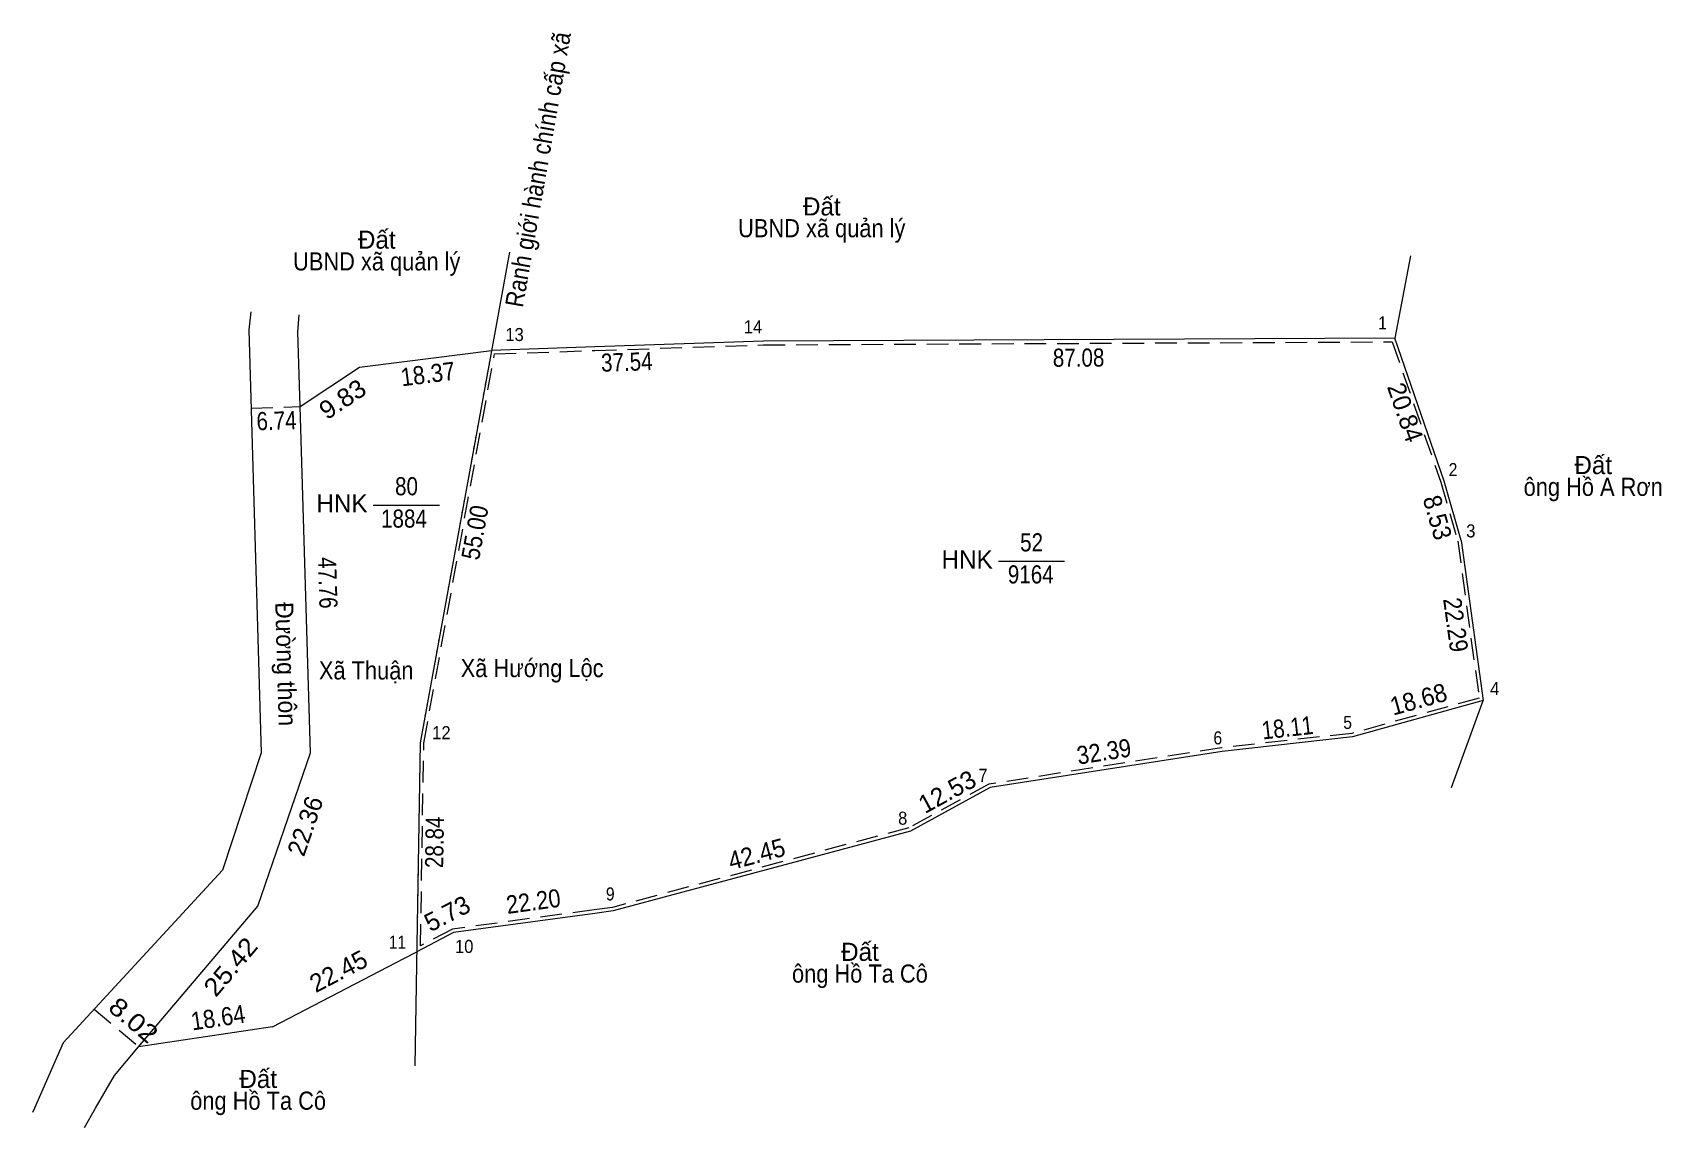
# Model space of a CAD drawing. Header units: metres. Extents: x 543366 to 546518, y 1827251 to 1827685.
# Drawn here: x 545958.9 to 546183.6, y 1827417.1 to 1827568.1 of the extents above; entities that cross this region are included whole.
import ezdxf
from ezdxf.enums import TextEntityAlignment as Align

# ---------------------------------------------------------------- set-up
doc = ezdxf.new("R2010")
doc.units = ezdxf.units.M
doc.linetypes.add('DOTTED', pattern=[1.5, 0.3, -1.2])
doc.linetypes.add('MEDIUM_DASHED', pattern=[4.5, 3, -1.5])
doc.layers.add('55', color=7, linetype='Continuous', lineweight=13)

msp = doc.modelspace()

# ---------------------------------------------------------------- texts
at = {"layer": '55'}
for s, rotation, width, p in [('Ranh giới hành chính cấp xã', 80.036, 0.9, (546029.868, 1827549.044)), ('37.54', 1.923, 0.85, (546040.928, 1827521.473)), ('87.08', 0.27, 0.85, (546103.209, 1827522.057)), ('18.37', 7.226, 0.9, (546013.608, 1827519.811)), ('9.83', 33.674, 1.05, (546002.372, 1827516.537)), ('6.74', 1.7, 0.85, (545992.613, 1827513.365)), ('55.00', 79.704, 0.9, (546021.17, 1827498.967)), ('8.53', 285.992, 0.95, (546151.497, 1827500.909)), ('47.76', 271.728, 0.85, (545998.4, 1827492.218)), ('Đường thôn', 271.679, 0.95, (545992.638, 1827481.007)), ('22.29', 277.759, 0.9, (546153.98, 1827486.284)), ('18.68', 15.524, 0.95, (546150.42, 1827474.993)), ('18.11', 6.34, 0.85, (546132.137, 1827471.031)), ('32.39', 8.881, 0.9, (546106.887, 1827467.747)), ('28.84', 89.066, 0.85, (546015.61, 1827456.445)), ('42.45', 15.018, 0.95, (546059.116, 1827453.636)), ('22.20', 7.765, 0.9, (546028.166, 1827447.084)), ('25.42', 49.738, 1.1, (545987.185, 1827438.492)), ('8.02', 319.755, 1.15, (545972.042, 1827430.981)), ('18.64', 8.421, 0.9, (545984.692, 1827431.058))]:
    msp.add_text(s, height=2.5, rotation=rotation, dxfattribs=dict(at, width=width)).set_placement(p, align=Align.CENTER)
for s, p in [('Đất', (546067.785, 1827542.91)), ('Đất', (546006.405, 1827538.33)), ('Đất', (546174.185, 1827507.24)), ('HNK', (546001.61, 1827501.96)), ('HNK', (546087.83, 1827494.22)), ('Đất', (546073.045, 1827440.11)), ('Đất', (545990.045, 1827422.58))]:
    msp.add_text(s, height=2.5, dxfattribs=at).set_placement(p, align=Align.CENTER)
for s, width, p in [('UBND xã quản lý', 0.9, (546067.78, 1827539.91)), ('UBND xã quản lý', 0.9, (546006.4, 1827535.33)), ('80', 0.85, (546010.505, 1827504.32)), ('ông Hồ A Rơn', 0.9, (546174.185, 1827504.24)), ('1884', 0.85, (546010.155, 1827499.86)), ('52', 0.85, (546096.72, 1827496.58)), ('9164', 0.85, (546096.605, 1827492.16)), ('Xã Thuận', 0.9, (546004.945, 1827478.92)), ('Xã Hướng Lộc', 0.9, (546027.83, 1827479.24)), ('ông Hồ Ta Cô', 0.9, (546073.04, 1827437.11)), ('ông Hồ Ta Cô', 0.9, (545990.04, 1827419.58))]:
    msp.add_text(s, height=2.5, dxfattribs=dict(at, width=width)).set_placement(p, align=Align.CENTER)
for s, width, p in [(' 13', 0.95, (546026.68, 1827525.59)), (' 14', 0.95, (546059.57, 1827526.66)), (' 1', 0.9, (546145.73, 1827527.2)), (' 2', 0.9, (546155.45, 1827506.96)), (' 3', 0.95, (546157.93, 1827498.51)), (' 4', 0.95, (546161.23, 1827476.76)), (' 5', 0.9, (546140.91, 1827472.1)), (' 12', 0.95, (546016.59, 1827470.68)), (' 6', 0.9, (546123, 1827469.97)), (' 7', 0.9, (546090.62, 1827464.8)), (' 8', 0.95, (546079.58, 1827458.89)), (' 9', 0.9, (546039.21, 1827448.44)), (' 11', 0.9, (546010.46, 1827441.79)), (' 10', 0.95, (546019.73, 1827441.2))]:
    msp.add_text(s, height=1.8, dxfattribs=dict(at, width=width)).set_placement(p, align=Align.RIGHT)
for s, rotation, p in [('20.84', 289.104, (546147.079, 1827515.354)), ('12.53', 28.61, (546085.676, 1827462.343)), ('22.36', 71.022, (545997.718, 1827458.313)), ('5.73', 27.46, (546016.694, 1827445.526)), ('22.45', 27.478, (546001.698, 1827437.575))]:
    msp.add_text(s, height=2.5, rotation=rotation, dxfattribs=at).set_placement(p, align=Align.CENTER)

# ---------------------------------------------------------------- linework, layer by layer
at = {"layer": '55'}
for p, q in [((546024.69, 1827537.86), (546024.56, 1827537.12)), ((546148.99, 1827537.34), (546146.82, 1827525.98)), ((545995.82, 1827516.55), (546004, 1827522)), ((546005.92, 1827502.96), (546015.05, 1827502.96)), ((546092.14, 1827495.22), (546101.27, 1827495.22)), ((546154.63, 1827464.03), (546159, 1827476)), ((546017, 1827444), (546011.92, 1827441.36)), ((545992, 1827431), (545973.56, 1827428.27)), ((545959.19, 1827419.79), (545958.93, 1827419.19)), ((545966.09, 1827417.14), (545967.62, 1827419.79))]:
    msp.add_line(p, q, dxfattribs=at)
at = {"layer": '55', "linetype": 'MEDIUM_DASHED'}
for p, q in [((545989.08, 1827516.35), (545995.82, 1827516.55)), ((545967.44, 1827433.45), (545973.56, 1827428.27))]:
    msp.add_line(p, q, dxfattribs=at)
at = {"layer": '55'}
for points in [[(546024.56, 1827537.12), (546012.39, 1827470.2), (546011.66, 1827425.63)], [(545989.03, 1827529.62), (545988.76, 1827527.15), (545990.47, 1827468.82)], [(545995.82, 1827516.55), (545995.51, 1827526.82), (545995.71, 1827529.19)], [(546146.82, 1827525.98), (546059.74, 1827525.57), (546036.47, 1827524.79), (546022.22, 1827524.31)], [(546155.99, 1827498.09), (546153.64, 1827506.29), (546146.82, 1827525.98)], [(546004, 1827522), (546010.24, 1827522.79), (546022.22, 1827524.31)], [(545973.56, 1827428.27), (545989.99, 1827447.67), (545997.26, 1827468.81), (545995.82, 1827516.55)], [(546155.99, 1827498.09), (546159, 1827476), (546141, 1827471), (546123, 1827469), (546091, 1827464), (546080, 1827458), (546039, 1827447)], [(545990.47, 1827468.82), (545985.14, 1827452.62), (545963.16, 1827428.81), (545959.19, 1827419.79)], [(546039, 1827447), (546036.47, 1827446.66), (546017, 1827444)], [(545992, 1827431), (546010.24, 1827440.49), (546011.92, 1827441.36)], [(545967.62, 1827419.79), (545970.23, 1827424.32), (545973.56, 1827428.27)]]:
    msp.add_lwpolyline(points, dxfattribs=at)
at = {"layer": '55', "linetype": 'MEDIUM_DASHED'}
for points in [[(546036.49, 1827524.29), (546059.75, 1827525.07), (546146.46, 1827525.48), (546153.16, 1827506.14), (546155.5, 1827497.99), (546158.45, 1827476.36), (546140.9, 1827471.49), (546122.93, 1827469.5), (546090.84, 1827464.48), (546079.81, 1827458.47), (546038.9, 1827447.49), (546036.4, 1827447.16)], [(546036.4, 1827447.16), (546016.85, 1827444.48), (546012.43, 1827442.19), (546012.89, 1827470.15), (546022.64, 1827523.82), (546036.49, 1827524.29)]]:
    msp.add_lwpolyline(points, dxfattribs=at)
at = {"layer": '55', "linetype": 'DOTTED'}
msp.add_lwpolyline([(546022.22, 1827524.31), (546012.39, 1827470.2), (546011.92, 1827441.36)], dxfattribs=at)

msp.set_redraw_order([(e.dxf.handle, doc.entitydb.next_handle()) for e in msp.query("TEXT MTEXT ATTDEF DIMENSION ARC_DIMENSION")])  # texts and dimensions are drawn at this point

doc.saveas('drawing.dxf')
